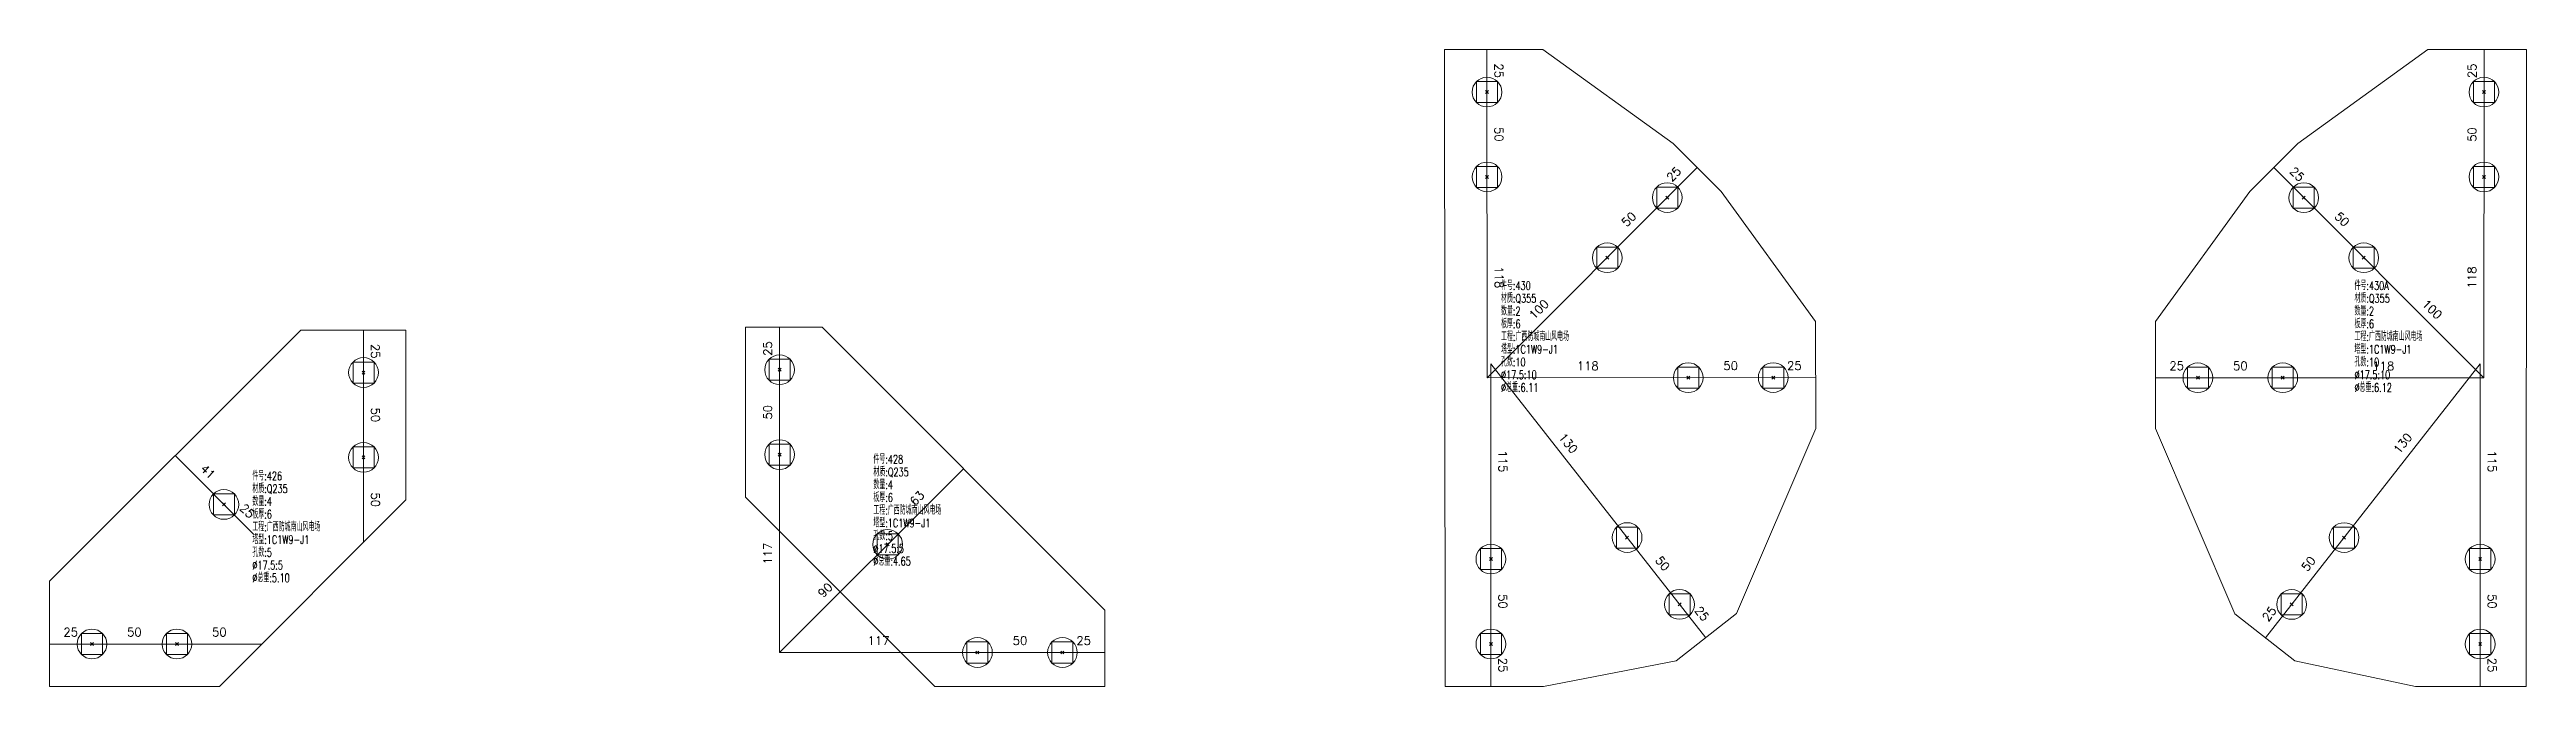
# Model space of a CAD drawing. Extents: x -105 to 10956, y -4548 to 9487.
# Drawn here: x 1584 to 3043, y 3214 to 3589 of the extents above; entities that cross this region are included whole.
import ezdxf
from ezdxf.enums import TextEntityAlignment as Align

# ---------------------------------------------------------------- set-up
doc = ezdxf.new("R2010")
doc.units = 0
doc.header["$MEASUREMENT"] = 0
doc.layers.add('1', color=7, linetype='CONTINUOUS', lineweight=25)
doc.layers.add('2', color=7, linetype='CONTINUOUS', lineweight=25)
doc.styles.get("Standard").update_dxf_attribs({"font": 'simplex.shx', "width": 0.7, "height": 3, "bigfont": 'gbhzfs.shx'})

msp = doc.modelspace()

# ---------------------------------------------------------------- texts
at = {"layer": '2', "color": 7, "linetype": 'Continuous', "lineweight": 13}
for s, rotation, p in [('25', 271, (2433.62921, 3576.96201)), ('25', 90, (3014.70309, 3576.94935)), ('50', 271, (2433.67189, 3539.46204)), ('50', 90, (3014.67413, 3539.44937)), ('25', 45, (2543.48532, 3513.27769)), ('25', 316, (2904.87031, 3513.22476)), ('50', 45, (2516.99903, 3486.73101)), ('50', 316, (2931.36633, 3486.68779)), ('118', 271, (2433.76778, 3455.2943)), ('118', 90, (3014.60913, 3455.28159)), ('100', 45, (2464.02648, 3433.63764)), ('100', 316, (2984.35837, 3433.61382)), ('25', 271, (1772.10597, 3411.79655)), ('25', 90, (2011.10597, 3413.43156)), ('50', 271, (1772.10597, 3374.29655)), ('50', 90, (2011.10597, 3375.93156)), ('130', 309, (2475.40978, 3355.12524)), ('130', 52, (2973.01461, 3355.09994)), ('41', 316, (1674.66709, 3338.1041)), ('115', 271, (2435.93897, 3346.92261)), ('115', 271, (3018.45588, 3346.9226)), ('50', 271, (1772.10597, 3324.29655)), ('63', 45, (2097.93171, 3322.49095)), ('25', 316, (1697.88269, 3314.88849)), ('117', 90, (2011.10597, 3292.67707)), ('50', 309, (2530.94684, 3284.30407)), ('50', 52, (2917.52007, 3284.24583)), ('90', 45, (2043.80445, 3268.3637)), ('50', 271, (2435.93896, 3264.42257)), ('50', 271, (3018.45588, 3264.42257)), ('25', 309, (2554.0873, 3254.79527)), ('25', 52, (2894.39744, 3254.72344)), ('25', 271, (2435.93897, 3226.92257)), ('25', 271, (3018.45588, 3226.92257))]:
    msp.add_text(s, height=5, rotation=rotation, dxfattribs=at).set_placement(p, align=Align.BOTTOM_CENTER)
for s, p in [('118', (2489.99949, 3399.19052)), ('50', (2574.1672, 3399.28639)), ('25', (2611.66718, 3399.32909)), ('25', (2836.73023, 3399.25118)), ('50', (2874.23022, 3399.22222)), ('118', (2958.39798, 3399.15721)), ('25', (1596.732, 3242.42257)), ('50', (1634.232, 3242.42258)), ('50', (1684.23199, 3242.42257)), ('117', (2072.36047, 3237.42257)), ('50', (2155.61497, 3237.42257)), ('25', (2193.11497, 3237.42257))]:
    msp.add_text(s, height=5, dxfattribs=at).set_placement(p, align=Align.BOTTOM_CENTER)
at = {"layer": '2', "color": 7, "linetype": 'Continuous', "lineweight": 13, "char_height": 5, "width": 500, "attachment_point": 1, "line_spacing_factor": 0.9}
for s, insert in [('件号:430\\P材质:Q355\\P数量:2\\P板厚:6\\P工程:广西防城南山风电场\\P塔型:1C1W9-J1\\P孔数:10\\P%%c17.5:10\\P%%c总重:6.11', (2438.90986, 3452.95937)), ('件号:430A\\P材质:Q355\\P数量:2\\P板厚:6\\P工程:广西防城南山风电场\\P塔型:1C1W9-J1\\P孔数:10\\P%%c17.5:10\\P%%c总重:6.12', (2941.45874, 3452.94754)), ('件号:426\\P材质:Q235\\P数量:4\\P板厚:6\\P工程:广西防城南山风电场\\P塔型:1C1W9-J1\\P孔数:5\\P%%c17.5:5\\P%%c总重:5.10', (1703.66898, 3340.85956)), ('件号:428\\P材质:Q235\\P数量:4\\P板厚:6\\P工程:广西防城南山风电场\\P塔型:1C1W9-J1\\P孔数:5\\P%%c17.5:5\\P%%c总重:4.65', (2069.36047, 3350.67707))]:
    msp.add_mtext(s, dxfattribs=dict(at, insert=insert))

# ---------------------------------------------------------------- linework, layer by layer
at = {"layer": '1', "color": 7, "linetype": 'Continuous', "lineweight": 18}
for p, q in [((2463.61493, 3589.49618), (2405.61497, 3589.43012)), ((2405.61497, 3589.43012), (2405.93896, 3214.42257)), ((2540.27958, 3534.1337), (2463.61493, 3589.49618)), ((2984.71276, 3589.47251), (2908.06841, 3534.08195)), ((3042.71274, 3589.42772), (2984.71276, 3589.47251)), ((3042.45588, 3214.42257), (3042.71274, 3589.42772)), ((2568.59605, 3505.88166), (2540.27958, 3534.1337)), ((2908.06841, 3534.08195), (2879.7623, 3505.81953)), ((2624.133, 3429.34331), (2568.59605, 3505.88166)), ((2879.7623, 3505.81953), (2824.2534, 3429.26083)), ((2624.20475, 3366.34335), (2624.133, 3429.34331)), ((2824.2534, 3429.26083), (2824.20475, 3366.26085)), ((1732.10597, 3424.29655), (1584.23199, 3276.42257)), ((1794.10597, 3424.29655), (1732.10597, 3424.29655)), ((1794.10597, 3324.29655), (1794.10597, 3424.29655)), ((2039.10597, 3425.93157), (1994.10597, 3425.93157)), ((1994.10597, 3425.93157), (1994.10597, 3325.93157)), ((2205.61497, 3259.42257), (2039.10597, 3425.93157)), ((2577.5388, 3257.30056), (2624.20475, 3366.34335)), ((2824.20475, 3366.26085), (2870.9445, 3257.2148)), ((1994.10597, 3325.93157), (2105.61497, 3214.42257)), ((1684.23199, 3214.42257), (1794.10597, 3324.29655)), ((1584.23199, 3276.42257), (1584.23199, 3214.42257)), ((2205.61497, 3214.42257), (2205.61497, 3259.42257)), ((2542.12823, 3229.53202), (2577.5388, 3257.30056)), ((2870.9445, 3257.2148), (2906.37166, 3229.46744)), ((2463.93896, 3214.42257), (2542.12823, 3229.53202)), ((2906.37166, 3229.46744), (2977.45588, 3214.42257)), ((1584.23199, 3214.42257), (1684.23199, 3214.42257)), ((2105.61497, 3214.42257), (2205.61497, 3214.42257)), ((2405.93896, 3214.42257), (2463.93896, 3214.42257)), ((2977.45588, 3214.42257), (3042.45588, 3214.42257))]:
    msp.add_line(p, q, dxfattribs=at)
at = {"layer": '1', "color": 7, "linetype": 'Continuous', "lineweight": 13}
for p, q in [((2424.45717, 3558.27235), (2424.45717, 3570.64485)), ((2424.45717, 3570.64485), (2436.82967, 3570.64485)), ((2429.76842, 3563.5836), (2431.51842, 3565.3336)), ((2431.51842, 3563.5836), (2429.76842, 3565.3336)), ((2436.82967, 3570.64485), (2436.82967, 3558.27235)), ((3011.50719, 3558.2608), (3011.50719, 3570.6333)), ((3011.50719, 3570.6333), (3023.87969, 3570.6333)), ((3016.81844, 3563.57205), (3018.56844, 3565.32205)), ((3018.56844, 3563.57205), (3016.81844, 3565.32205)), ((3023.87969, 3570.6333), (3023.87969, 3558.2608)), ((2436.82967, 3558.27235), (2424.45717, 3558.27235)), ((3023.87969, 3558.2608), (3011.50719, 3558.2608)), ((2424.51412, 3508.27239), (2424.51412, 3520.64489)), ((2424.51412, 3520.64489), (2436.88662, 3520.64489)), ((2429.82537, 3513.58364), (2431.57537, 3515.33364)), ((2431.57537, 3513.58364), (2429.82537, 3515.33364)), ((2436.88662, 3520.64489), (2436.88662, 3508.27239)), ((3011.46858, 3508.2608), (3011.46858, 3520.6333)), ((3011.46858, 3520.6333), (3023.84108, 3520.6333)), ((3016.77983, 3513.57205), (3018.52983, 3515.32205)), ((3018.52983, 3513.57205), (3016.77983, 3515.32205)), ((3023.84108, 3520.6333), (3023.84108, 3508.2608)), ((2436.88662, 3508.27239), (2424.51412, 3508.27239)), ((2530.59404, 3496.12365), (2530.59404, 3508.49615)), ((2530.59404, 3508.49615), (2542.96654, 3508.49615)), ((2535.90529, 3501.4349), (2537.65529, 3503.1849)), ((2537.65529, 3501.4349), (2535.90529, 3503.1849)), ((2542.96654, 3508.49615), (2542.96654, 3496.12365)), ((2905.39311, 3496.07318), (2905.39311, 3508.44568)), ((2905.39311, 3508.44568), (2917.76561, 3508.44568)), ((2910.70436, 3501.38443), (2912.45436, 3503.13443)), ((2912.45436, 3501.38443), (2910.70436, 3503.13443)), ((2917.76561, 3508.44568), (2917.76561, 3496.07318)), ((3023.84108, 3508.2608), (3011.46858, 3508.2608)), ((2542.96654, 3496.12365), (2530.59404, 3496.12365)), ((2917.76561, 3496.07318), (2905.39311, 3496.07318)), ((2495.27899, 3460.72806), (2495.27899, 3473.10056)), ((2495.27899, 3473.10056), (2507.65149, 3473.10056)), ((2507.65149, 3473.10056), (2507.65149, 3460.72806)), ((2940.72114, 3460.69053), (2940.72114, 3473.06303)), ((2940.72114, 3473.06303), (2953.09364, 3473.06303)), ((2953.09364, 3473.06303), (2953.09364, 3460.69053)), ((2507.65149, 3460.72806), (2495.27899, 3460.72806)), ((2500.59024, 3466.03931), (2502.34024, 3467.78931)), ((2502.34024, 3466.03931), (2500.59024, 3467.78931)), ((2953.09364, 3460.69053), (2940.72114, 3460.69053)), ((2946.03239, 3466.00178), (2947.78239, 3467.75178)), ((2947.78239, 3466.00178), (2946.03239, 3467.75178)), ((1762.91972, 3393.1103), (1762.91972, 3405.4828)), ((1762.91972, 3405.4828), (1775.29222, 3405.4828)), ((1768.23097, 3398.42155), (1769.98097, 3400.17155)), ((1769.98097, 3398.42155), (1768.23097, 3400.17155)), ((1775.29222, 3405.4828), (1775.29222, 3393.1103)), ((2007.91972, 3394.74531), (2007.91972, 3407.11781)), ((2007.91972, 3407.11781), (2020.29222, 3407.11781)), ((2013.23097, 3400.05656), (2014.98097, 3401.80656)), ((2014.98097, 3400.05656), (2013.23097, 3401.80656)), ((2020.29222, 3407.11781), (2020.29222, 3394.74531)), ((2542.98438, 3390.07167), (2542.98438, 3402.44417)), ((2542.98438, 3402.44417), (2555.35688, 3402.44417)), ((2555.35688, 3402.44417), (2555.35688, 3390.07167)), ((2592.98435, 3390.12861), (2592.98435, 3402.50111)), ((2592.98435, 3402.50111), (2605.35685, 3402.50111)), ((2605.35685, 3402.50111), (2605.35685, 3390.12861)), ((2843.04167, 3390.05528), (2843.04167, 3402.42778)), ((2843.04167, 3402.42778), (2855.41417, 3402.42778)), ((2855.41417, 3402.42778), (2855.41417, 3390.05528)), ((2893.04164, 3390.01666), (2893.04164, 3402.38916)), ((2893.04164, 3402.38916), (2905.41414, 3402.38916)), ((2905.41414, 3402.38916), (2905.41414, 3390.01666)), ((1775.29222, 3393.1103), (1762.91972, 3393.1103)), ((2020.29222, 3394.74531), (2007.91972, 3394.74531)), ((2555.35688, 3390.07167), (2542.98438, 3390.07167)), ((2548.29563, 3395.38292), (2550.04563, 3397.13292)), ((2550.04563, 3395.38292), (2548.29563, 3397.13292)), ((2605.35685, 3390.12861), (2592.98435, 3390.12861)), ((2598.2956, 3395.43986), (2600.0456, 3397.18986)), ((2600.0456, 3395.43986), (2598.2956, 3397.18986)), ((2855.41417, 3390.05528), (2843.04167, 3390.05528)), ((2848.35292, 3395.36653), (2850.10292, 3397.11653)), ((2850.10292, 3395.36653), (2848.35292, 3397.11653)), ((2905.41414, 3390.01666), (2893.04164, 3390.01666)), ((2898.35289, 3395.32791), (2900.10289, 3397.07791)), ((2900.10289, 3395.32791), (2898.35289, 3397.07791)), ((1762.91972, 3343.1103), (1762.91972, 3355.4828)), ((1762.91972, 3355.4828), (1775.29222, 3355.4828)), ((1775.29222, 3355.4828), (1775.29222, 3343.1103)), ((2007.91972, 3344.74531), (2007.91972, 3357.11781)), ((2007.91972, 3357.11781), (2020.29222, 3357.11781)), ((2020.29222, 3357.11781), (2020.29222, 3344.74531)), ((1775.29222, 3343.1103), (1762.91972, 3343.1103)), ((1768.23097, 3348.42155), (1769.98097, 3350.17155)), ((1769.98097, 3348.42155), (1768.23097, 3350.17155)), ((2020.29222, 3344.74531), (2007.91972, 3344.74531)), ((2013.23097, 3350.05656), (2014.98097, 3351.80656)), ((2014.98097, 3350.05656), (2013.23097, 3351.80656)), ((1680.73631, 3315.41974), (1680.73631, 3327.79224)), ((1680.73631, 3327.79224), (1693.10881, 3327.79224)), ((1693.10881, 3327.79224), (1693.10881, 3315.41974)), ((1693.10881, 3315.41974), (1680.73631, 3315.41974)), ((1686.04756, 3320.73099), (1687.79756, 3322.48099)), ((1687.79756, 3320.73099), (1686.04756, 3322.48099)), ((2071.55933, 3291.87593), (2071.55933, 3304.24843)), ((2071.55933, 3304.24843), (2083.93183, 3304.24843)), ((2076.87058, 3297.18718), (2078.62058, 3298.93718)), ((2078.62058, 3297.18718), (2076.87058, 3298.93718)), ((2083.93183, 3304.24843), (2083.93183, 3291.87593)), ((2506.97292, 3295.93912), (2506.97292, 3308.31162)), ((2506.97292, 3308.31162), (2519.34542, 3308.31162)), ((2512.28417, 3301.25037), (2514.03417, 3303.00037)), ((2514.03417, 3301.25037), (2512.28417, 3303.00037)), ((2519.34542, 3308.31162), (2519.34542, 3295.93912)), ((2929.1107, 3295.89135), (2929.1107, 3308.26385)), ((2929.1107, 3308.26385), (2941.4832, 3308.26385)), ((2934.42195, 3301.2026), (2936.17195, 3302.9526)), ((2936.17195, 3301.2026), (2934.42195, 3302.9526)), ((2941.4832, 3308.26385), (2941.4832, 3295.89135)), ((2083.93183, 3291.87593), (2071.55933, 3291.87593)), ((2426.75271, 3283.23633), (2426.75271, 3295.60883)), ((2426.75271, 3295.60883), (2439.12521, 3295.60883)), ((2439.12521, 3283.23633), (2426.75271, 3283.23633)), ((2432.06396, 3288.54758), (2433.81396, 3290.29758)), ((2433.81396, 3288.54758), (2432.06396, 3290.29758)), ((2439.12521, 3295.60883), (2439.12521, 3283.23633)), ((2519.34542, 3295.93912), (2506.97292, 3295.93912)), ((2941.4832, 3295.89135), (2929.1107, 3295.89135)), ((3009.26963, 3283.23632), (3009.26963, 3295.60882)), ((3009.26963, 3295.60882), (3021.64213, 3295.60882)), ((3021.64213, 3283.23632), (3009.26963, 3283.23632)), ((3014.58088, 3288.54757), (3016.33088, 3290.29757)), ((3016.33088, 3288.54757), (3014.58088, 3290.29757)), ((3021.64213, 3295.60882), (3021.64213, 3283.23632)), ((2537.82685, 3256.59404), (2537.82685, 3268.96654)), ((2537.82685, 3268.96654), (2550.19935, 3268.96654)), ((2550.19935, 3268.96654), (2550.19935, 3256.59404)), ((2898.28055, 3256.52816), (2898.28055, 3268.90066)), ((2898.28055, 3268.90066), (2910.65305, 3268.90066)), ((2910.65305, 3268.90066), (2910.65305, 3256.52816)), ((2550.19935, 3256.59404), (2537.82685, 3256.59404)), ((2543.1381, 3261.90529), (2544.8881, 3263.65529)), ((2544.8881, 3261.90529), (2543.1381, 3263.65529)), ((2910.65305, 3256.52816), (2898.28055, 3256.52816)), ((2903.5918, 3261.83941), (2905.3418, 3263.58941)), ((2905.3418, 3261.83941), (2903.5918, 3263.58941)), ((1603.04575, 3233.23633), (1603.04575, 3245.60883)), ((1603.04575, 3245.60883), (1615.41825, 3245.60883)), ((1608.357, 3238.54758), (1610.107, 3240.29758)), ((1610.107, 3238.54758), (1608.357, 3240.29758)), ((1615.41825, 3245.60883), (1615.41825, 3233.23633)), ((1653.04575, 3233.23633), (1653.04575, 3245.60883)), ((1653.04575, 3245.60883), (1665.41825, 3245.60883)), ((1658.357, 3238.54758), (1660.107, 3240.29758)), ((1660.107, 3238.54758), (1658.357, 3240.29758)), ((1665.41825, 3245.60883), (1665.41825, 3233.23633)), ((2124.42872, 3228.23632), (2124.42872, 3240.60882)), ((2124.42872, 3240.60882), (2136.80122, 3240.60882)), ((2136.80122, 3240.60882), (2136.80122, 3228.23632)), ((2174.42872, 3228.23632), (2174.42872, 3240.60882)), ((2174.42872, 3240.60882), (2186.80122, 3240.60882)), ((2186.80122, 3240.60882), (2186.80122, 3228.23632)), ((2426.75271, 3233.23632), (2426.75271, 3245.60882)), ((2426.75271, 3245.60882), (2439.12521, 3245.60882)), ((2432.06396, 3238.54757), (2433.81396, 3240.29757)), ((2433.81396, 3238.54757), (2432.06396, 3240.29757)), ((2439.12521, 3245.60882), (2439.12521, 3233.23632)), ((3009.26963, 3233.23632), (3009.26963, 3245.60882)), ((3009.26963, 3245.60882), (3021.64213, 3245.60882)), ((3014.58088, 3238.54757), (3016.33088, 3240.29757)), ((3016.33088, 3238.54757), (3014.58088, 3240.29757)), ((3021.64213, 3245.60882), (3021.64213, 3233.23632)), ((1615.41825, 3233.23633), (1603.04575, 3233.23633)), ((1665.41825, 3233.23633), (1653.04575, 3233.23633)), ((2136.80122, 3228.23632), (2124.42872, 3228.23632)), ((2129.73997, 3233.54757), (2131.48997, 3235.29757)), ((2131.48997, 3233.54757), (2129.73997, 3235.29757)), ((2186.80122, 3228.23632), (2174.42872, 3228.23632)), ((2179.73997, 3233.54757), (2181.48997, 3235.29757)), ((2181.48997, 3233.54757), (2179.73997, 3235.29757)), ((2439.12521, 3233.23632), (2426.75271, 3233.23632)), ((3021.64213, 3233.23632), (3009.26963, 3233.23632))]:
    msp.add_line(p, q, dxfattribs=at)
for centre in [(2430.64342, 3564.4586), (3017.69344, 3564.44705), (2430.70037, 3514.45864), (3017.65483, 3514.44705), (2536.78029, 3502.3099), (2911.57936, 3502.25943), (2501.46524, 3466.91431), (2946.90739, 3466.87678), (1769.10597, 3399.29655), (2014.10597, 3400.93156), (2549.17063, 3396.25792), (2599.1706, 3396.31486), (2849.22792, 3396.24153), (2899.22789, 3396.20291), (1769.10597, 3349.29655), (2014.10597, 3350.93156), (1686.92256, 3321.60599), (2513.15917, 3302.12537), (2935.29695, 3302.0776), (2077.74558, 3298.06218), (2432.93896, 3289.42258), (3015.45588, 3289.42257), (2544.0131, 3262.78029), (2904.4668, 3262.71441), (1609.232, 3239.42258), (1659.232, 3239.42258), (2130.61497, 3234.42257), (2180.61497, 3234.42257), (2432.93896, 3239.42257), (3015.45588, 3239.42257)]:
    msp.add_circle(centre, 8.75, dxfattribs=at)
at = {"layer": '2', "color": 9, "linetype": 'Continuous', "lineweight": 13}
for p, q in [((2430.83519, 3396.12312), (2430.61499, 3589.45859)), ((3017.56343, 3396.1115), (3017.71274, 3589.44703)), ((2430.83519, 3396.12317), (2554.43783, 3520.00767)), ((3017.56343, 3396.1115), (2893.91534, 3519.95073)), ((1769.10597, 3424.29655), (1769.10597, 3299.29655)), ((2014.10596, 3234.42257), (2014.10596, 3425.93157)), ((2432.93897, 3404.42264), (2559.44009, 3243.10777)), ((2432.93897, 3404.42264), (2432.93898, 3214.42257)), ((3015.45588, 3404.42262), (2889.0517, 3243.03283)), ((3015.45588, 3404.42262), (3015.45588, 3214.42257)), ((2430.83519, 3396.12312), (2624.17058, 3396.34332)), ((3017.56343, 3396.11152), (2824.22792, 3396.26083)), ((1704.60018, 3303.92835), (1658.16898, 3350.35956)), ((2014.10597, 3234.42257), (2122.36047, 3342.67707)), ((1709.23198, 3239.42256), (1584.23199, 3239.42256)), ((2205.61497, 3234.42257), (2014.10597, 3234.42257))]:
    msp.add_line(p, q, dxfattribs=at)

msp.set_redraw_order([(e.dxf.handle, doc.entitydb.next_handle()) for e in msp.query("TEXT MTEXT ATTDEF DIMENSION ARC_DIMENSION")])  # texts and dimensions are drawn at this point

doc.saveas('drawing.dxf')
